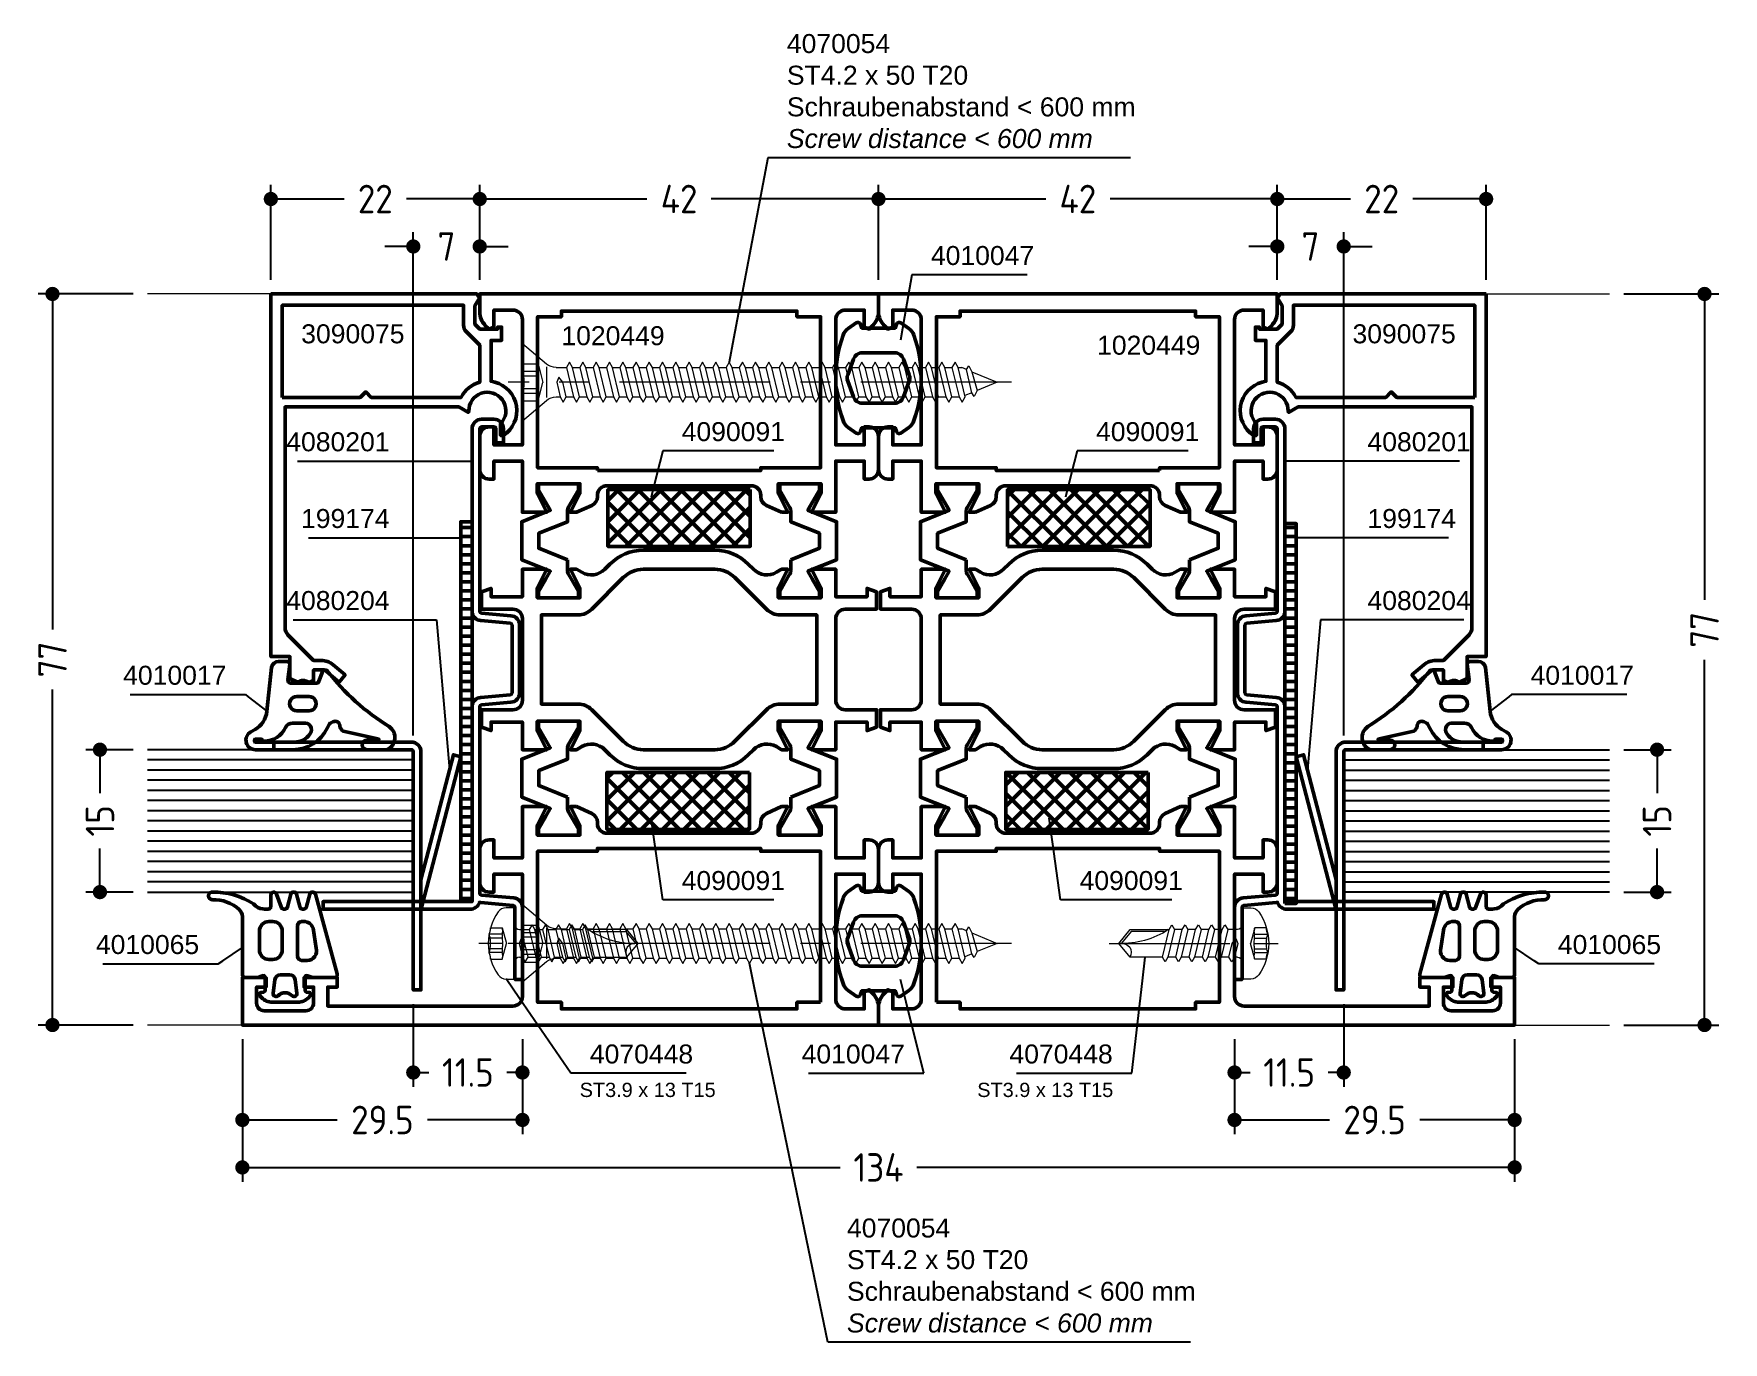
# Model space of a CAD drawing. Header units: millimetres. Extents: x 16 to 194, y 70 to 208.
import ezdxf
from ezdxf.enums import TextEntityAlignment as Align

# ---------------------------------------------------------------- set-up
doc = ezdxf.new("R2010")
doc.units = ezdxf.units.MM
doc.linetypes.add('CENTER', pattern=[50.8, 31.75, -6.35, 6.35, -6.35])
doc.linetypes.add('HIDDEN', pattern=[9.525, 6.35, -3.175])
for name, color, linetype, lineweight in [('AM_5', 3, 'Continuous', 25), ('AM_C', 50, 'Continuous', 50), ('AM_S', 80, 'Continuous', 50), ('Cent3', 70, 'CENTER', 18), ('CHide4', 10, 'HIDDEN', 13), ('Cont2', 2, 'Continuous', 25), ('Cont3', 70, 'Continuous', 18), ('Cont4', 10, 'Continuous', 13)]:
    doc.layers.add(name, color=color, linetype=linetype, lineweight=lineweight)
doc.layers.add('WBC-GER-ENG', color=7, linetype='Continuous')
doc.styles.add('HBS_DIMTEXTSTYLE', font='isocp.shx')
doc.styles.add('SWISSL', font='swissl.ttf')
doc.dimstyles.new('Konstruktionsschnitt 1-1$0', dxfattribs={"dimtxt": 3, "dimasz": 1.5, "dimexe": 1.5, "dimexo": 1.5, "dimgap": 1.5, "dimtad": 0, "dimdsep": 46, "dimtxsty": 'HBS_DIMTEXTSTYLE', "dimblk": 'PUNKT', "dimcen": 0, "dimclrd": 3, "dimclre": 3, "dimclrt": 2, "dimadec": 1, "dimazin": 2, "dimtfac": 0.7, "dimtofl": 0, "dimtmove": 0, "dimatfit": 3, "dimfxl": 0, "dimtolj": 1, "dimtzin": 0, "dimarcsym": 0})

msp = doc.modelspace()

# ---------------------------------------------------------------- texts
at = {"layer": 'AM_5', "color": 2, "char_height": 2, "style": 'SWISSL'}
for s, insert, attachment_point in [('3090075', (44.2, 177.621), 1), ('1020449', (71.6, 177.421), 1), ('1020449', (138.9, 176.421), 3), ('3090075', (165.8, 177.621), 3)]:
    msp.add_mtext(s, dxfattribs=dict(at, insert=insert, attachment_point=attachment_point))

# ---------------------------------------------------------------- blocks, each defined once
blk = doc.blocks.new('*U22', base_point=(71.57, 97.47))
for p, q in [((71.57, 111.39), (43.57, 111.39)), ((71.57, 110.32), (43.57, 110.32)), ((71.57, 109.25), (43.57, 109.25)), ((71.57, 108.18), (43.57, 108.18)), ((71.57, 107.11), (43.57, 107.11)), ((71.57, 106.04), (43.57, 106.04)), ((71.57, 104.97), (43.57, 104.97)), ((71.57, 103.89), (43.57, 103.89)), ((71.57, 102.82), (43.57, 102.82)), ((71.57, 101.75), (43.57, 101.75)), ((71.57, 100.68), (43.57, 100.68)), ((71.57, 99.61), (43.57, 99.61)), ((71.57, 98.54), (43.57, 98.54))]:
    blk.add_line(p, q)
blk.add_lwpolyline([(43.57, 97.47), (71.57, 97.47), (71.57, 112.47), (43.57, 112.47)])
blk = doc.blocks.new('ws4070448')
at = {"layer": 'Cent3', "ltscale": 0.4}
blk.add_lwpolyline([(0, -14), (0, 3.8)], dxfattribs=at)
at = {"layer": 'CHide4', "ltscale": 0.3}
for p, q in [((-0.97, 1.33), (-0.97, 2.72)), ((-0.56, 1.33), (-0.56, 2.61)), ((0.56, 1.33), (0.56, 2.61)), ((0.97, 1.33), (0.97, 2.72))]:
    blk.add_line(p, q, dxfattribs=at)
for points in [[(-1.65, 2.56), (-1.65, 1.33)], [(1.65, 2.56), (1.65, 1.33)], [(-1.65, 1.33), (0, 0.89)], [(1.65, 1.33), (0, 0.89)]]:
    blk.add_lwpolyline(points, dxfattribs=at)
for centre, radius, start, end in [((-1.59, 3.84), 1.28, 267.2848, 298.8872), ((0, 5.49), 2.94, 250.6988, 289.3012), ((1.59, 3.84), 1.28, 241.1128, 272.7152), ((-1.31, 2.49), 1.21, 253.6643, 286.3357), ((0, 11.41), 10.13, 264.4948, 275.5052), ((1.31, 2.49), 1.21, 253.6643, 286.3357)]:
    blk.add_arc(centre, radius, start, end, dxfattribs=at)
at = {"layer": 'Cont4'}
blk.add_lwpolyline([(3.32, 1.75, 0.314856), (-3.32, 1.75, 0.244912), (-3.75, 0.93), (-3.75, 0), (3.75, 0), (3.75, 0.93, 0.244912), (3.32, 1.75, 0.138291)], format="xyb", dxfattribs=at)
for points in [[(-1.95, -1.1), (-1.45, -1.39), (0, -1.04), (0.5, -0.67), (0, -0.47), (-1.45, -0.81)], [(-1.95, -2.5), (-1.45, -2.79), (1.45, -2.1), (1.95, -1.81), (1.45, -1.52), (-1.45, -2.21)], [(-1.95, -3.9), (-1.45, -4.19), (1.45, -3.5), (1.95, -3.21), (1.45, -2.92), (-1.45, -3.61)], [(-1.95, -5.3), (-1.45, -5.59), (1.45, -4.9), (1.95, -4.61), (1.45, -4.32), (-1.45, -5.01)], [(-1.95, -6.7), (-1.45, -6.99), (1.45, -6.3), (1.95, -6.01), (1.45, -5.72), (-1.45, -6.41)], [(-1.45, -8.39), (1.45, -7.7), (1.95, -7.41), (1.45, -7.12), (-1.45, -7.81), (-1.95, -8.1)]]:
    blk.add_lwpolyline(points, close=True, dxfattribs=at)
for points in [[(-1.45, -0.5), (-1.45, -0.81)], [(-1.45, -1.39), (-1.45, -2.21)], [(-1.45, -1.39), (-1.45, -2.21)], [(1.45, -0.5), (1.45, -1.52)], [(-1.45, -2.79), (-1.45, -3.61)], [(1.45, -2.1), (1.45, -2.92)], [(1.45, -3.5), (1.45, -4.32)], [(-1.45, -4.19), (-1.45, -5.01)], [(1.45, -4.9), (1.45, -5.72)], [(-1.45, -5.59), (-1.45, -6.41)], [(-1.45, -6.99), (-1.45, -7.81)], [(1.45, -6.3), (1.45, -7.12)], [(-1.45, -8.38), (-1.45, -11.81), (0, -13), (1.45, -11.79), (1.45, -7.7)], [(1.24, -8.17), (1.24, -11.7), (0.03, -12.71)]]:
    blk.add_lwpolyline(points, dxfattribs=at)
for centre, radius, start, end in [((-1.95, -0.5), 0.5, 0, 90), ((1.95, -0.5), 0.5, 90, 180), ((8.74, -12.6), 8.74, 146.5114, 182.6031), ((-0.95, -12.64), 0.965, 350.682, 121.1143)]:
    blk.add_arc(centre, radius, start, end, dxfattribs=at)
blk = doc.blocks.new('PUNKT')
at = {"color": 0, "linetype": 'Continuous'}
blk.add_line((-0.5, 0), (-1, 0), dxfattribs=at)
at = {"color": 0, "linetype": 'Continuous', "const_width": 0.5}
blk.add_lwpolyline([(-0.25, 0, 1), (0.25, 0, 1)], format="xyb", close=True, dxfattribs=at)
blk = doc.blocks.new('*D24')
at = {"layer": 'AM_5', "color": 3, "lineweight": -2, "transparency": 16777216}
for p, q in [((183.5, 132.82), (188.5, 132.82)), ((187, 131.32), (187, 128.23)), ((187, 119.32), (187, 122.41)), ((183.5, 117.82), (188.5, 117.82))]:
    blk.add_line(p, q, dxfattribs=at)
at = {"layer": 'AM_5', "color": 3, "lineweight": -2, "transparency": 16777216, "xscale": 1.5, "yscale": 1.5, "zscale": 1.5}
for p, rotation in [((187, 132.82), 90), ((187, 117.82), 270)]:
    blk.add_blockref('PUNKT', p, dxfattribs=dict(at, rotation=rotation))
at = {"layer": 'AM_5', "color": 2, "transparency": 16777216, "insert": (187, 125.32), "char_height": 3, "attachment_point": 5, "rotation": 90, "style": 'HBS_DIMTEXTSTYLE'}
blk.add_mtext('\\A1;15', dxfattribs=at)
blk = doc.blocks.new('*D25')
at = {"layer": 'AM_5', "color": 3, "lineweight": -2, "transparency": 16777216}
for p, q in [((183.5, 180.82), (193.5, 180.82)), ((192, 179.32), (192, 148.6)), ((192, 105.32), (192, 142.3)), ((183.5, 103.82), (193.5, 103.82))]:
    blk.add_line(p, q, dxfattribs=at)
at = {"layer": 'AM_5', "color": 3, "lineweight": -2, "transparency": 16777216, "xscale": 1.5, "yscale": 1.5, "zscale": 1.5}
for p, rotation in [((192, 180.82), 90), ((192, 103.82), 270)]:
    blk.add_blockref('PUNKT', p, dxfattribs=dict(at, rotation=rotation))
at = {"layer": 'AM_5', "color": 2, "transparency": 16777216, "insert": (192, 145.45), "char_height": 3, "attachment_point": 5, "rotation": 90, "style": 'HBS_DIMTEXTSTYLE'}
blk.add_mtext('\\A1;77', dxfattribs=at)
blk = doc.blocks.new('*D26')
at = {"layer": 'AM_5', "color": 3, "lineweight": -2, "transparency": 16777216}
for p, q in [((26.5, 132.82), (21.5, 132.82)), ((23, 131.32), (23, 128.23)), ((23, 119.32), (23, 122.41)), ((26.5, 117.82), (21.5, 117.82))]:
    blk.add_line(p, q, dxfattribs=at)
at = {"layer": 'AM_5', "color": 3, "lineweight": -2, "transparency": 16777216, "xscale": 1.5, "yscale": 1.5, "zscale": 1.5}
for p, rotation in [((23, 132.82), 90), ((23, 117.82), 270)]:
    blk.add_blockref('PUNKT', p, dxfattribs=dict(at, rotation=rotation))
at = {"layer": 'AM_5', "color": 2, "transparency": 16777216, "insert": (23, 125.32), "char_height": 3, "attachment_point": 5, "rotation": 90, "style": 'HBS_DIMTEXTSTYLE'}
blk.add_mtext('\\A1;15', dxfattribs=at)
blk = doc.blocks.new('*D27')
at = {"layer": 'AM_5', "color": 3, "lineweight": -2, "transparency": 16777216}
for p, q in [((26.5, 180.82), (16.5, 180.82)), ((18, 179.32), (18, 145.47)), ((18, 105.32), (18, 139.17)), ((26.5, 103.82), (16.5, 103.82))]:
    blk.add_line(p, q, dxfattribs=at)
at = {"layer": 'AM_5', "color": 3, "lineweight": -2, "transparency": 16777216, "xscale": 1.5, "yscale": 1.5, "zscale": 1.5}
for p, rotation in [((18, 180.82), 90), ((18, 103.82), 270)]:
    blk.add_blockref('PUNKT', p, dxfattribs=dict(at, rotation=rotation))
at = {"layer": 'AM_5', "color": 2, "transparency": 16777216, "insert": (18, 142.32), "char_height": 3, "attachment_point": 5, "rotation": 90, "style": 'HBS_DIMTEXTSTYLE'}
blk.add_mtext('\\A1;77', dxfattribs=at)
blk = doc.blocks.new('*D28')
at = {"layer": 'AM_5', "color": 3, "lineweight": -2, "transparency": 16777216}
for p, q in [((56, 134.32), (56, 187.32)), ((63, 182.32), (63, 187.32)), ((54.5, 185.82), (53, 185.82)), ((64.5, 185.82), (66, 185.82))]:
    blk.add_line(p, q, dxfattribs=at)
at = {"layer": 'AM_5', "color": 3, "lineweight": -2, "transparency": 16777216, "xscale": 1.5, "yscale": 1.5, "zscale": 1.5}
blk.add_blockref('PUNKT', (56, 185.82), dxfattribs=at)
at = {"layer": 'AM_5', "color": 3, "lineweight": -2, "transparency": 16777216, "xscale": 1.5, "yscale": 1.5, "zscale": 1.5, "rotation": 180}
blk.add_blockref('PUNKT', (63, 185.82), dxfattribs=at)
at = {"layer": 'AM_5', "color": 2, "transparency": 16777216, "insert": (59.5, 185.82), "char_height": 3, "attachment_point": 5, "style": 'HBS_DIMTEXTSTYLE'}
blk.add_mtext('\\A1;7', dxfattribs=at)
blk = doc.blocks.new('*D29')
at = {"layer": 'AM_5', "color": 3, "lineweight": -2, "transparency": 16777216}
for p, q in [((41, 182.32), (41, 192.32)), ((63, 182.32), (63, 192.32)), ((42.5, 190.82), (48.72, 190.82)), ((61.5, 190.82), (55.28, 190.82))]:
    blk.add_line(p, q, dxfattribs=at)
at = {"layer": 'AM_5', "color": 3, "lineweight": -2, "transparency": 16777216, "xscale": 1.5, "yscale": 1.5, "zscale": 1.5, "rotation": 180}
blk.add_blockref('PUNKT', (41, 190.82), dxfattribs=at)
at = {"layer": 'AM_5', "color": 3, "lineweight": -2, "transparency": 16777216, "xscale": 1.5, "yscale": 1.5, "zscale": 1.5}
blk.add_blockref('PUNKT', (63, 190.82), dxfattribs=at)
at = {"layer": 'AM_5', "color": 2, "transparency": 16777216, "insert": (52, 190.82), "char_height": 3, "attachment_point": 5, "style": 'HBS_DIMTEXTSTYLE'}
blk.add_mtext('\\A1;22', dxfattribs=at)
blk = doc.blocks.new('*D30')
at = {"layer": 'AM_5', "color": 3, "lineweight": -2, "transparency": 16777216}
for p, q in [((105, 182.32), (105, 192.32)), ((147, 182.32), (147, 192.32)), ((106.5, 190.82), (122.61, 190.82)), ((145.5, 190.82), (129.39, 190.82))]:
    blk.add_line(p, q, dxfattribs=at)
at = {"layer": 'AM_5', "color": 3, "lineweight": -2, "transparency": 16777216, "xscale": 1.5, "yscale": 1.5, "zscale": 1.5, "rotation": 180}
blk.add_blockref('PUNKT', (105, 190.82), dxfattribs=at)
at = {"layer": 'AM_5', "color": 3, "lineweight": -2, "transparency": 16777216, "xscale": 1.5, "yscale": 1.5, "zscale": 1.5}
blk.add_blockref('PUNKT', (147, 190.82), dxfattribs=at)
at = {"layer": 'AM_5', "color": 2, "transparency": 16777216, "insert": (126, 190.82), "char_height": 3, "attachment_point": 5, "style": 'HBS_DIMTEXTSTYLE'}
blk.add_mtext('\\A1;42', dxfattribs=at)
blk = doc.blocks.new('*D31')
at = {"layer": 'AM_5', "color": 3, "lineweight": -2, "transparency": 16777216}
for p, q in [((147, 182.32), (147, 192.32)), ((169, 182.32), (169, 192.32)), ((148.5, 190.82), (154.72, 190.82)), ((167.5, 190.82), (161.28, 190.82))]:
    blk.add_line(p, q, dxfattribs=at)
at = {"layer": 'AM_5', "color": 3, "lineweight": -2, "transparency": 16777216, "xscale": 1.5, "yscale": 1.5, "zscale": 1.5, "rotation": 180}
blk.add_blockref('PUNKT', (147, 190.82), dxfattribs=at)
at = {"layer": 'AM_5', "color": 3, "lineweight": -2, "transparency": 16777216, "xscale": 1.5, "yscale": 1.5, "zscale": 1.5}
blk.add_blockref('PUNKT', (169, 190.82), dxfattribs=at)
at = {"layer": 'AM_5', "color": 2, "transparency": 16777216, "insert": (158, 190.82), "char_height": 3, "attachment_point": 5, "style": 'HBS_DIMTEXTSTYLE'}
blk.add_mtext('\\A1;22', dxfattribs=at)
blk = doc.blocks.new('*D32')
at = {"layer": 'AM_5', "color": 3, "lineweight": -2, "transparency": 16777216}
for p, q in [((147, 182.32), (147, 187.32)), ((154, 134.32), (154, 187.32)), ((145.5, 185.82), (144, 185.82)), ((155.5, 185.82), (157, 185.82))]:
    blk.add_line(p, q, dxfattribs=at)
at = {"layer": 'AM_5', "color": 3, "lineweight": -2, "transparency": 16777216, "xscale": 1.5, "yscale": 1.5, "zscale": 1.5}
blk.add_blockref('PUNKT', (147, 185.82), dxfattribs=at)
at = {"layer": 'AM_5', "color": 3, "lineweight": -2, "transparency": 16777216, "xscale": 1.5, "yscale": 1.5, "zscale": 1.5, "rotation": 180}
blk.add_blockref('PUNKT', (154, 185.82), dxfattribs=at)
at = {"layer": 'AM_5', "color": 2, "transparency": 16777216, "insert": (150.5, 185.82), "char_height": 3, "attachment_point": 5, "style": 'HBS_DIMTEXTSTYLE'}
blk.add_mtext('\\A1;7', dxfattribs=at)
blk = doc.blocks.new('*D33')
at = {"layer": 'AM_5', "color": 3, "lineweight": -2, "transparency": 16777216}
for p, q in [((154, 106.02), (154, 97.32)), ((142.5, 102.32), (142.5, 97.32)), ((144, 98.82), (144.14, 98.82)), ((152.5, 98.82), (152.36, 98.82))]:
    blk.add_line(p, q, dxfattribs=at)
at = {"layer": 'AM_5', "color": 3, "lineweight": -2, "transparency": 16777216, "xscale": 1.5, "yscale": 1.5, "zscale": 1.5, "rotation": 180}
blk.add_blockref('PUNKT', (142.5, 98.82), dxfattribs=at)
at = {"layer": 'AM_5', "color": 3, "lineweight": -2, "transparency": 16777216, "xscale": 1.5, "yscale": 1.5, "zscale": 1.5}
blk.add_blockref('PUNKT', (154, 98.82), dxfattribs=at)
at = {"layer": 'AM_5', "color": 2, "transparency": 16777216, "insert": (148.25, 98.82), "char_height": 3, "attachment_point": 5, "style": 'HBS_DIMTEXTSTYLE'}
blk.add_mtext('\\A1;11.5', dxfattribs=at)
blk = doc.blocks.new('*D34')
at = {"layer": 'AM_5', "color": 3, "lineweight": -2, "transparency": 16777216}
for p, q in [((142.5, 102.32), (142.5, 92.32)), ((172, 102.32), (172, 92.32)), ((144, 93.82), (152.49, 93.82)), ((170.5, 93.82), (162.01, 93.82))]:
    blk.add_line(p, q, dxfattribs=at)
at = {"layer": 'AM_5', "color": 3, "lineweight": -2, "transparency": 16777216, "xscale": 1.5, "yscale": 1.5, "zscale": 1.5, "rotation": 180}
blk.add_blockref('PUNKT', (142.5, 93.82), dxfattribs=at)
at = {"layer": 'AM_5', "color": 3, "lineweight": -2, "transparency": 16777216, "xscale": 1.5, "yscale": 1.5, "zscale": 1.5}
blk.add_blockref('PUNKT', (172, 93.82), dxfattribs=at)
at = {"layer": 'AM_5', "color": 2, "transparency": 16777216, "insert": (157.25, 93.82), "char_height": 3, "attachment_point": 5, "style": 'HBS_DIMTEXTSTYLE'}
blk.add_mtext('\\A1;29.5', dxfattribs=at)
blk = doc.blocks.new('*D35')
at = {"layer": 'AM_5', "color": 3, "lineweight": -2, "transparency": 16777216}
for p, q in [((38, 102.32), (38, 87.32)), ((172, 102.32), (172, 87.32)), ((39.5, 88.82), (100.95, 88.82)), ((170.5, 88.82), (109.05, 88.82))]:
    blk.add_line(p, q, dxfattribs=at)
at = {"layer": 'AM_5', "color": 3, "lineweight": -2, "transparency": 16777216, "xscale": 1.5, "yscale": 1.5, "zscale": 1.5, "rotation": 180}
blk.add_blockref('PUNKT', (38, 88.82), dxfattribs=at)
at = {"layer": 'AM_5', "color": 3, "lineweight": -2, "transparency": 16777216, "xscale": 1.5, "yscale": 1.5, "zscale": 1.5}
blk.add_blockref('PUNKT', (172, 88.82), dxfattribs=at)
at = {"layer": 'AM_5', "color": 2, "transparency": 16777216, "insert": (105, 88.82), "char_height": 3, "attachment_point": 5, "style": 'HBS_DIMTEXTSTYLE'}
blk.add_mtext('\\A1;134', dxfattribs=at)
blk = doc.blocks.new('*D36')
at = {"layer": 'AM_5', "color": 3, "lineweight": -2, "transparency": 16777216}
for p, q in [((56, 106.02), (56, 97.32)), ((67.5, 102.32), (67.5, 97.32)), ((57.5, 98.82), (57.64, 98.82)), ((66, 98.82), (65.86, 98.82))]:
    blk.add_line(p, q, dxfattribs=at)
at = {"layer": 'AM_5', "color": 3, "lineweight": -2, "transparency": 16777216, "xscale": 1.5, "yscale": 1.5, "zscale": 1.5, "rotation": 180}
blk.add_blockref('PUNKT', (56, 98.82), dxfattribs=at)
at = {"layer": 'AM_5', "color": 3, "lineweight": -2, "transparency": 16777216, "xscale": 1.5, "yscale": 1.5, "zscale": 1.5}
blk.add_blockref('PUNKT', (67.5, 98.82), dxfattribs=at)
at = {"layer": 'AM_5', "color": 2, "transparency": 16777216, "insert": (61.75, 98.82), "char_height": 3, "attachment_point": 5, "style": 'HBS_DIMTEXTSTYLE'}
blk.add_mtext('\\A1;11.5', dxfattribs=at)
blk = doc.blocks.new('*D37')
at = {"layer": 'AM_5', "color": 3, "lineweight": -2, "transparency": 16777216}
for p, q in [((38, 102.32), (38, 92.32)), ((67.5, 102.32), (67.5, 92.32)), ((39.5, 93.82), (47.99, 93.82)), ((66, 93.82), (57.51, 93.82))]:
    blk.add_line(p, q, dxfattribs=at)
at = {"layer": 'AM_5', "color": 3, "lineweight": -2, "transparency": 16777216, "xscale": 1.5, "yscale": 1.5, "zscale": 1.5, "rotation": 180}
blk.add_blockref('PUNKT', (38, 93.82), dxfattribs=at)
at = {"layer": 'AM_5', "color": 3, "lineweight": -2, "transparency": 16777216, "xscale": 1.5, "yscale": 1.5, "zscale": 1.5}
blk.add_blockref('PUNKT', (67.5, 93.82), dxfattribs=at)
at = {"layer": 'AM_5', "color": 2, "transparency": 16777216, "insert": (52.75, 93.82), "char_height": 3, "attachment_point": 5, "style": 'HBS_DIMTEXTSTYLE'}
blk.add_mtext('\\A1;29.5', dxfattribs=at)
blk = doc.blocks.new('*S307')
at = {"layer": 'AM_5', "color": 3, "linetype": 'Continuous'}
blk.add_line((150.3, 163.22), (147.8, 163.22), dxfattribs=at)
at = {"layer": 'AM_5', "color": 3}
for p, q in [((154, 163.22), (150.3, 163.22)), ((166.2, 163.22), (154, 163.22))]:
    blk.add_line(p, q, dxfattribs=at)
at = {"layer": 'AM_5', "color": 2, "insert": (156.5, 164.22), "char_height": 2, "attachment_point": 7, "style": 'SWISSL'}
blk.add_mtext('4080201', dxfattribs=at)
blk = doc.blocks.new('*S308')
at = {"layer": 'AM_5', "color": 3, "linetype": 'Continuous'}
blk.add_line((151.5, 155.14), (149, 155.14), dxfattribs=at)
at = {"layer": 'AM_5', "color": 3}
for p, q in [((154, 155.14), (151.5, 155.14)), ((165.02, 155.14), (154, 155.14))]:
    blk.add_line(p, q, dxfattribs=at)
at = {"layer": 'AM_5', "color": 2, "insert": (156.5, 156.14), "char_height": 2, "attachment_point": 7, "style": 'SWISSL'}
blk.add_mtext('199174', dxfattribs=at)
blk = doc.blocks.new('*S309')
at = {"layer": 'AM_5', "color": 3}
for p, q in [((151.56, 146.5), (150.41, 133.17)), ((166.66, 146.5), (151.56, 146.5))]:
    blk.add_line(p, q, dxfattribs=at)
at = {"layer": 'AM_5', "color": 3, "linetype": 'Continuous'}
blk.add_line((150.41, 133.17), (150.19, 130.68), dxfattribs=at)
at = {"layer": 'AM_5', "color": 2, "insert": (156.5, 147.5), "char_height": 2, "attachment_point": 7, "style": 'SWISSL'}
blk.add_mtext('4080204', dxfattribs=at)
blk = doc.blocks.new('*S310')
at = {"layer": 'AM_5', "color": 3, "linetype": 'Continuous'}
blk.add_line((171.39, 138.4), (169.42, 136.86), dxfattribs=at)
at = {"layer": 'AM_5', "color": 3}
for p, q in [((171.68, 138.63), (171.39, 138.4)), ((183.83, 138.63), (171.68, 138.63))]:
    blk.add_line(p, q, dxfattribs=at)
at = {"layer": 'AM_5', "color": 2, "insert": (173.68, 139.63), "char_height": 2, "attachment_point": 7, "style": 'SWISSL'}
blk.add_mtext('4010017', dxfattribs=at)
blk = doc.blocks.new('*S311')
at = {"layer": 'AM_5', "color": 3, "linetype": 'Continuous'}
blk.add_line((174.07, 110.59), (172, 112), dxfattribs=at)
at = {"layer": 'AM_5', "color": 3}
for p, q in [((174.55, 110.27), (174.07, 110.59)), ((186.68, 110.27), (174.55, 110.27))]:
    blk.add_line(p, q, dxfattribs=at)
at = {"layer": 'AM_5', "color": 2, "insert": (176.55, 111.27), "char_height": 2, "attachment_point": 7, "style": 'SWISSL'}
blk.add_mtext('4010065', dxfattribs=at)
blk = doc.blocks.new('*S312')
at = {"layer": 'AM_5', "color": 3}
for p, q in [((43.8, 163.22), (56, 163.22)), ((56, 163.22), (59.7, 163.22))]:
    blk.add_line(p, q, dxfattribs=at)
at = {"layer": 'AM_5', "color": 3, "linetype": 'Continuous'}
blk.add_line((59.7, 163.22), (62.2, 163.22), dxfattribs=at)
at = {"layer": 'AM_5', "color": 2, "insert": (53.5, 164.22), "char_height": 2, "attachment_point": 9, "style": 'SWISSL'}
blk.add_mtext('4080201', dxfattribs=at)
blk = doc.blocks.new('*S313')
at = {"layer": 'AM_5', "color": 3}
for p, q in [((44.98, 155.14), (56, 155.14)), ((56, 155.14), (58.5, 155.14))]:
    blk.add_line(p, q, dxfattribs=at)
at = {"layer": 'AM_5', "color": 3, "linetype": 'Continuous'}
blk.add_line((58.5, 155.14), (61, 155.14), dxfattribs=at)
at = {"layer": 'AM_5', "color": 2, "insert": (53.5, 156.14), "char_height": 2, "attachment_point": 9, "style": 'SWISSL'}
blk.add_mtext('199174', dxfattribs=at)
blk = doc.blocks.new('*S314')
at = {"layer": 'AM_5', "color": 3}
for p, q in [((43.34, 146.5), (58.44, 146.5)), ((58.44, 146.5), (59.59, 133.17))]:
    blk.add_line(p, q, dxfattribs=at)
at = {"layer": 'AM_5', "color": 3, "linetype": 'Continuous'}
blk.add_line((59.59, 133.17), (59.81, 130.68), dxfattribs=at)
at = {"layer": 'AM_5', "color": 2, "insert": (53.5, 147.5), "char_height": 2, "attachment_point": 9, "style": 'SWISSL'}
blk.add_mtext('4080204', dxfattribs=at)
blk = doc.blocks.new('*S315')
at = {"layer": 'AM_5', "color": 3, "linetype": 'Continuous'}
blk.add_line((132.8, 108.48), (133.09, 110.97), dxfattribs=at)
at = {"layer": 'AM_5', "color": 3}
for p, q in [((131.67, 98.74), (132.8, 108.48)), ((119.53, 98.74), (131.67, 98.74))]:
    blk.add_line(p, q, dxfattribs=at)
at = {"layer": 'AM_5', "color": 2, "insert": (129.67, 99.74), "char_height": 2, "attachment_point": 9, "style": 'SWISSL'}
blk.add_mtext('4070448', dxfattribs=at)
blk = doc.blocks.new('ZAHL rechts')
at = {"layer": 'AM_5', "color": 2, "style": 'SWISSL'}
blk.add_attdef('XXX', text='', height=1.5, dxfattribs=at).set_placement((-1.95, -2.5), align=Align.RIGHT)
blk = doc.blocks.new('*S316')
at = {"layer": 'AM_5', "color": 3, "linetype": 'Continuous'}
blk.add_line((67.18, 106.61), (65.77, 108.67), dxfattribs=at)
at = {"layer": 'AM_5', "color": 3}
for p, q in [((72.6, 98.74), (67.18, 106.61)), ((84.74, 98.74), (72.6, 98.74))]:
    blk.add_line(p, q, dxfattribs=at)
at = {"layer": 'AM_5', "color": 2, "insert": (74.6, 99.74), "char_height": 2, "attachment_point": 7, "style": 'SWISSL'}
blk.add_mtext('4070448', dxfattribs=at)
blk = doc.blocks.new('*S317')
at = {"layer": 'AM_5', "color": 3}
for p, q in [((26.17, 138.63), (38.32, 138.63)), ((38.32, 138.63), (38.61, 138.4))]:
    blk.add_line(p, q, dxfattribs=at)
at = {"layer": 'AM_5', "color": 3, "linetype": 'Continuous'}
blk.add_line((38.61, 138.4), (40.58, 136.86), dxfattribs=at)
at = {"layer": 'AM_5', "color": 2, "insert": (36.32, 139.63), "char_height": 2, "attachment_point": 9, "style": 'SWISSL'}
blk.add_mtext('4010017', dxfattribs=at)
blk = doc.blocks.new('*S318')
at = {"layer": 'AM_5', "color": 3}
for p, q in [((35.45, 110.27), (35.93, 110.59)), ((23.32, 110.27), (35.45, 110.27))]:
    blk.add_line(p, q, dxfattribs=at)
at = {"layer": 'AM_5', "color": 3, "linetype": 'Continuous'}
blk.add_line((35.93, 110.59), (38, 112), dxfattribs=at)
at = {"layer": 'AM_5', "color": 2, "insert": (33.45, 111.27), "char_height": 2, "attachment_point": 9, "style": 'SWISSL'}
blk.add_mtext('4010065', dxfattribs=at)
blk = doc.blocks.new('*D55')
at = {"layer": 'AM_5', "color": 3, "lineweight": -2, "transparency": 16777216}
for p, q in [((63, 182.32), (63, 192.32)), ((105, 182.32), (105, 192.32)), ((64.5, 190.82), (80.61, 190.82)), ((103.5, 190.82), (87.39, 190.82))]:
    blk.add_line(p, q, dxfattribs=at)
at = {"layer": 'AM_5', "color": 3, "lineweight": -2, "transparency": 16777216, "xscale": 1.5, "yscale": 1.5, "zscale": 1.5, "rotation": 180}
blk.add_blockref('PUNKT', (63, 190.82), dxfattribs=at)
at = {"layer": 'AM_5', "color": 3, "lineweight": -2, "transparency": 16777216, "xscale": 1.5, "yscale": 1.5, "zscale": 1.5}
blk.add_blockref('PUNKT', (105, 190.82), dxfattribs=at)
at = {"layer": 'AM_5', "color": 2, "transparency": 16777216, "insert": (84, 190.82), "char_height": 3, "attachment_point": 5, "style": 'HBS_DIMTEXTSTYLE'}
blk.add_mtext('\\A1;42', dxfattribs=at)
blk = doc.blocks.new('*S319')
at = {"layer": 'WBC-GER-ENG', "color": 3}
for p, q in [((93.35, 195.16), (89.73, 176.08)), ((131.53, 195.16), (93.35, 195.16))]:
    blk.add_line(p, q, dxfattribs=at)
at = {"layer": 'WBC-GER-ENG', "color": 3, "linetype": 'Continuous'}
blk.add_line((89.73, 176.08), (89.26, 173.62), dxfattribs=at)
at = {"layer": 'WBC-GER-ENG', "color": 2, "insert": (95.35, 196.16), "char_height": 2, "attachment_point": 7, "style": 'SWISSL'}
blk.add_mtext('4070054\\PST4.2 x 50 T20\\PSchraubenabstand < 600 mm\\P\\fSwis721 Lt BT|b0|i1|c0|p34;Screw distance < 600 mm', dxfattribs=at)
blk = doc.blocks.new('*S320')
at = {"layer": 'AM_5', "color": 3}
for p, q in [((82.27, 164.29), (81.66, 161.83)), ((93.97, 164.29), (82.27, 164.29))]:
    blk.add_line(p, q, dxfattribs=at)
at = {"layer": 'AM_5', "color": 3, "linetype": 'Continuous'}
blk.add_line((81.66, 161.83), (81.07, 159.41), dxfattribs=at)
at = {"layer": 'AM_5', "color": 2, "insert": (84.27, 165.29), "char_height": 2, "attachment_point": 7, "style": 'SWISSL'}
blk.add_mtext('4090091', dxfattribs=at)
blk = doc.blocks.new('ws4070054')
at = {"layer": 'Cent3', "ltscale": 0.5}
blk.add_line((0, -51.5), (0, 1.5), dxfattribs=at)
at = {"layer": 'CHide4', "ltscale": 0.5}
for p, q in [((1.13, -1.64), (1.13, 0)), ((-1.17, -1.64), (-1.17, 0)), ((-0.68, -1.64), (-0.68, -0.13)), ((0.64, -1.64), (0.64, -0.13))]:
    blk.add_line(p, q, dxfattribs=at)
for points in [[(1.93, 0), (1.93, -1.64)], [(-1.97, 0), (-1.97, -1.64)], [(-1.97, -1.64), (-0.02, -2.16)], [(1.93, -1.64), (-0.02, -2.16)]]:
    blk.add_lwpolyline(points, dxfattribs=at)
for centre, radius, start, end in [((-0.02, 3.28), 3.47, 250.6988, 289.3012), ((1.53, 0.43), 0.591, 227.294, 312.706), ((-1.57, 0.41), 0.571, 225.3933, 314.6067), ((-1.57, -0.27), 1.43, 253.6643, 286.3357), ((-0.02, 10.28), 11.97, 264.4948, 275.5052), ((1.53, -0.27), 1.43, 253.6643, 286.3357)]:
    blk.add_arc(centre, radius, start, end, dxfattribs=at)
at = {"layer": 'Cont4'}
blk.add_lwpolyline([(1.55, -3.56, -0.176327), (1.92, -2.53), (4.05, 0), (-4.05, 0), (-1.92, -2.53, -0.176327), (-1.55, -3.56)], format="xyb", dxfattribs=at)
for points in [[(1.62, -2.53), (-1.62, -2.53)], [(-1.55, -3.56), (-1.55, -3.98)], [(-1.55, -4.62), (-1.55, -5.38)], [(1.55, -3.56), (1.55, -4.64)], [(1.55, -5.28), (1.55, -6.04)], [(-1.55, -6.02), (-1.55, -6.78)], [(1.55, -6.68), (1.55, -7.44)], [(-1.55, -7.42), (-1.55, -8.18)], [(-1.55, -8.82), (-1.55, -9.58)], [(1.55, -8.08), (1.55, -8.84)], [(-1.55, -10.22), (-1.55, -10.98)], [(1.55, -9.48), (1.55, -10.24)], [(-1.55, -11.62), (-1.55, -12.38)], [(1.55, -10.88), (1.55, -11.64)], [(1.55, -12.28), (1.55, -13.04)], [(-1.55, -13.02), (-1.55, -13.78)], [(1.55, -13.68), (1.55, -14.44)], [(-1.55, -14.42), (-1.55, -15.18)], [(-1.55, -15.82), (-1.55, -16.58)], [(1.55, -15.08), (1.55, -15.84)], [(-1.55, -17.22), (-1.55, -17.98)], [(1.55, -16.48), (1.55, -17.24)], [(-1.55, -18.62), (-1.55, -19.38)], [(1.55, -17.88), (1.55, -18.64)], [(1.55, -19.28), (1.55, -20.04)], [(-1.55, -20.02), (-1.55, -20.78)], [(1.55, -20.68), (1.55, -21.44)], [(-1.55, -21.42), (-1.55, -22.18)], [(-1.55, -22.82), (-1.55, -23.58)], [(1.55, -22.08), (1.55, -22.84)], [(-1.55, -24.22), (-1.55, -24.98)], [(1.55, -23.48), (1.55, -24.24)], [(1.55, -24.88), (1.55, -25.64)], [(-1.55, -25.62), (-1.55, -26.38)], [(1.55, -26.28), (1.55, -27.04)], [(-1.55, -27.02), (-1.55, -27.78)], [(-1.55, -28.42), (-1.55, -29.18)], [(1.55, -27.68), (1.55, -28.44)], [(-1.55, -29.82), (-1.55, -30.58)], [(1.55, -29.08), (1.55, -29.84)], [(-1.55, -31.22), (-1.55, -31.98)], [(1.55, -30.48), (1.55, -31.24)], [(1.55, -31.88), (1.55, -32.64)], [(-1.55, -32.62), (-1.55, -33.38)], [(1.55, -33.28), (1.55, -34.04)], [(-1.55, -34.02), (-1.55, -34.78)], [(-1.55, -35.42), (-1.55, -36.18)], [(1.55, -34.68), (1.55, -35.44)], [(-1.55, -36.82), (-1.55, -37.58)], [(1.55, -36.08), (1.55, -36.84)], [(-1.55, -38.22), (-1.55, -38.98)], [(1.55, -37.48), (1.55, -38.24)], [(1.55, -38.88), (1.55, -39.64)], [(-1.55, -39.62), (-1.55, -40.38)], [(1.55, -40.28), (1.55, -41.04)], [(-1.55, -41.02), (-1.55, -41.78)], [(-1.55, -42.42), (-1.55, -43.18)], [(1.55, -41.68), (1.55, -42.44)], [(-1.55, -43.82), (-1.55, -44.58)], [(1.55, -43.08), (1.55, -43.84)], [(1.55, -44.48), (1.55, -45.24)], [(-1.55, -45.22), (-1.55, -45.98)], [(1.34, -46.76), (1.55, -46.26)], [(1.55, -45.88), (1.55, -46.26)], [(-1.11, -47.33), (-1.41, -46.59)], [(1.11, -47.33), (0, -50), (-0.87, -47.9)]]:
    blk.add_lwpolyline(points, dxfattribs=at)
for points in [[(-1.55, -3.98), (-2.1, -4.3), (-1.55, -4.62), (0, -4.25), (0.55, -3.83), (0, -3.61)], [(-1.55, -5.38), (-2.1, -5.7), (-1.55, -6.02), (1.55, -5.28), (2.1, -4.96), (1.55, -4.64)], [(-1.55, -6.78), (-2.1, -7.1), (-1.55, -7.42), (1.55, -6.68), (2.1, -6.36), (1.55, -6.04)], [(-1.55, -8.18), (-2.1, -8.5), (-1.55, -8.82), (1.55, -8.08), (2.1, -7.76), (1.55, -7.44)], [(-1.55, -9.58), (-2.1, -9.9), (-1.55, -10.22), (1.55, -9.48), (2.1, -9.16), (1.55, -8.84)], [(-1.55, -10.98), (-2.1, -11.3), (-1.55, -11.62), (1.55, -10.88), (2.1, -10.56), (1.55, -10.24)], [(-1.55, -12.38), (-2.1, -12.7), (-1.55, -13.02), (1.55, -12.28), (2.1, -11.96), (1.55, -11.64)], [(-1.55, -13.78), (-2.1, -14.1), (-1.55, -14.42), (1.55, -13.68), (2.1, -13.36), (1.55, -13.04)], [(-1.55, -15.18), (-2.1, -15.5), (-1.55, -15.82), (1.55, -15.08), (2.1, -14.76), (1.55, -14.44)], [(-1.55, -16.58), (-2.1, -16.9), (-1.55, -17.22), (1.55, -16.48), (2.1, -16.16), (1.55, -15.84)], [(-1.55, -17.98), (-2.1, -18.3), (-1.55, -18.62), (1.55, -17.88), (2.1, -17.56), (1.55, -17.24)], [(-1.55, -19.38), (-2.1, -19.7), (-1.55, -20.02), (1.55, -19.28), (2.1, -18.96), (1.55, -18.64)], [(-1.55, -20.78), (-2.1, -21.1), (-1.55, -21.42), (1.55, -20.68), (2.1, -20.36), (1.55, -20.04)], [(-1.55, -22.18), (-2.1, -22.5), (-1.55, -22.82), (1.55, -22.08), (2.1, -21.76), (1.55, -21.44)], [(-1.55, -23.58), (-2.1, -23.9), (-1.55, -24.22), (1.55, -23.48), (2.1, -23.16), (1.55, -22.84)], [(-1.55, -24.98), (-2.1, -25.3), (-1.55, -25.62), (1.55, -24.88), (2.1, -24.56), (1.55, -24.24)], [(-1.55, -26.38), (-2.1, -26.7), (-1.55, -27.02), (1.55, -26.28), (2.1, -25.96), (1.55, -25.64)], [(-1.55, -27.78), (-2.1, -28.1), (-1.55, -28.42), (1.55, -27.68), (2.1, -27.36), (1.55, -27.04)], [(-1.55, -29.18), (-2.1, -29.5), (-1.55, -29.82), (1.55, -29.08), (2.1, -28.76), (1.55, -28.44)], [(-1.55, -30.58), (-2.1, -30.9), (-1.55, -31.22), (1.55, -30.48), (2.1, -30.16), (1.55, -29.84)], [(-1.55, -31.98), (-2.1, -32.3), (-1.55, -32.62), (1.55, -31.88), (2.1, -31.56), (1.55, -31.24)], [(-1.55, -33.38), (-2.1, -33.7), (-1.55, -34.02), (1.55, -33.28), (2.1, -32.96), (1.55, -32.64)], [(-1.55, -34.78), (-2.1, -35.1), (-1.55, -35.42), (1.55, -34.68), (2.1, -34.36), (1.55, -34.04)], [(-1.55, -36.18), (-2.1, -36.5), (-1.55, -36.82), (1.55, -36.08), (2.1, -35.76), (1.55, -35.44)], [(-1.55, -37.58), (-2.1, -37.9), (-1.55, -38.22), (1.55, -37.48), (2.1, -37.16), (1.55, -36.84)], [(-1.55, -38.98), (-2.1, -39.3), (-1.55, -39.62), (1.55, -38.88), (2.1, -38.56), (1.55, -38.24)], [(-1.55, -40.38), (-2.1, -40.7), (-1.55, -41.02), (1.55, -40.28), (2.1, -39.96), (1.55, -39.64)], [(-1.55, -41.78), (-2.1, -42.1), (-1.55, -42.42), (1.55, -41.68), (2.1, -41.36), (1.55, -41.04)], [(-1.55, -43.18), (-2.1, -43.5), (-1.55, -43.82), (1.55, -43.08), (2.1, -42.76), (1.55, -42.44)], [(-1.55, -44.58), (-2.1, -44.9), (-1.55, -45.22), (1.55, -44.48), (2.1, -44.16), (1.55, -43.84)], [(-1.55, -45.98), (-2.1, -46.3), (-1.55, -46.62), (1.55, -45.88), (2.1, -45.56), (1.55, -45.24)], [(1.34, -46.76), (1.73, -47.02), (1.11, -47.33), (-0.87, -47.9), (-1.5, -47.59), (-1.11, -47.33)]]:
    blk.add_lwpolyline(points, close=True, dxfattribs=at)
blk = doc.blocks.new('*S321')
at = {"layer": 'AM_5', "color": 3, "linetype": 'Continuous'}
blk.add_line((81.41, 123.13), (81.07, 125.6), dxfattribs=at)
at = {"layer": 'AM_5', "color": 3}
for p, q in [((82.27, 117.01), (81.41, 123.13)), ((93.97, 117.01), (82.27, 117.01))]:
    blk.add_line(p, q, dxfattribs=at)
at = {"layer": 'AM_5', "color": 2, "insert": (84.27, 118.01), "char_height": 2, "attachment_point": 7, "style": 'SWISSL'}
blk.add_mtext('4090091', dxfattribs=at)
blk = doc.blocks.new('*S322')
at = {"layer": 'AM_5', "color": 3}
for p, q in [((125.91, 164.29), (125.3, 161.83)), ((137.6, 164.29), (125.91, 164.29))]:
    blk.add_line(p, q, dxfattribs=at)
at = {"layer": 'AM_5', "color": 3, "linetype": 'Continuous'}
blk.add_line((125.3, 161.83), (124.7, 159.41), dxfattribs=at)
at = {"layer": 'AM_5', "color": 2, "insert": (127.91, 165.29), "char_height": 2, "attachment_point": 7, "style": 'SWISSL'}
blk.add_mtext('4090091', dxfattribs=at)
blk = doc.blocks.new('*S323')
at = {"layer": 'AM_5', "color": 3, "linetype": 'Continuous'}
blk.add_line((123.32, 123.13), (122.97, 125.6), dxfattribs=at)
at = {"layer": 'AM_5', "color": 3}
for p, q in [((124.18, 117.01), (123.32, 123.13)), ((135.88, 117.01), (124.18, 117.01))]:
    blk.add_line(p, q, dxfattribs=at)
at = {"layer": 'AM_5', "color": 2, "insert": (126.18, 118.01), "char_height": 2, "attachment_point": 7, "style": 'SWISSL'}
blk.add_mtext('4090091', dxfattribs=at)
blk = doc.blocks.new('*S324')
at = {"layer": 'WBC-GER-ENG', "color": 3, "linetype": 'Continuous'}
blk.add_line((91.91, 107.87), (91.4, 110.32), dxfattribs=at)
at = {"layer": 'WBC-GER-ENG', "color": 3}
for p, q in [((99.68, 70.41), (91.91, 107.87)), ((137.87, 70.41), (99.68, 70.41))]:
    blk.add_line(p, q, dxfattribs=at)
at = {"layer": 'WBC-GER-ENG', "color": 2, "insert": (101.68, 71.41), "char_height": 2, "attachment_point": 7, "style": 'SWISSL'}
blk.add_mtext('4070054\\PST4.2 x 50 T20\\PSchraubenabstand < 600 mm\\P\\fSwis721 Lt BT|b0|i1|c0|p34;Screw distance < 600 mm', dxfattribs=at)
blk = doc.blocks.new('*S325')
at = {"layer": 'AM_5', "color": 3}
for p, q in [((108.52, 182.84), (107.75, 178.42)), ((120.67, 182.84), (108.52, 182.84))]:
    blk.add_line(p, q, dxfattribs=at)
at = {"layer": 'AM_5', "color": 3, "linetype": 'Continuous'}
blk.add_line((107.75, 178.42), (107.32, 175.96), dxfattribs=at)
at = {"layer": 'AM_5', "color": 2, "insert": (110.52, 183.84), "char_height": 2, "attachment_point": 7, "style": 'SWISSL'}
blk.add_mtext('4010047', dxfattribs=at)
blk = doc.blocks.new('*S326')
at = {"layer": 'AM_5', "color": 3, "linetype": 'Continuous'}
blk.add_line((107.92, 106.21), (107.32, 108.63), dxfattribs=at)
at = {"layer": 'AM_5', "color": 3}
for p, q in [((109.78, 98.74), (107.92, 106.21)), ((97.63, 98.74), (109.78, 98.74))]:
    blk.add_line(p, q, dxfattribs=at)
at = {"layer": 'AM_5', "color": 2, "insert": (107.78, 99.74), "char_height": 2, "attachment_point": 9, "style": 'SWISSL'}
blk.add_mtext('4010047', dxfattribs=at)
blk = doc.blocks.new('WI4010047')
for points in [[(4.36, 3.73, 0.156567), (3.63, 3.18), (3.05, 2.35, 0.493145), (3.2, 1.9), (3.6, 1.75), (3.6, -1.75), (3.2, -1.9, 0.493145), (3.05, -2.35), (3.63, -3.18, 0.156567), (4.36, -3.73, 0.17099), (13.34, -3.73, 0.156567), (14.07, -3.18), (14.65, -2.35, 0.493145), (14.5, -1.9), (14.1, -1.75), (14.1, 1.75), (14.5, 1.9, 0.493145), (14.65, 2.35), (14.07, 3.18, 0.156567), (13.34, 3.73, 0.17099), (4.36, 3.73)], [(8.51, 3.24, -0.176327), (9.19, 3.24), (10.84, 2.64, -0.315299), (11.5, 1.7), (11.5, -1.7, -0.315299), (10.84, -2.64), (9.19, -3.24, -0.176327), (8.51, -3.24), (6.86, -2.64, -0.315299), (6.2, -1.7), (6.2, 1.7, -0.315299), (6.86, 2.64), (8.51, 3.24)]]:
    blk.add_lwpolyline(points, format="xyb", close=True)
blk = doc.blocks.new('WI1020449')
for points in [[(23, 31.8), (22.27, 30.19, -0.294108), (21.36, 29.6), (21.2, 29.6, 0.414214), (20.2, 28.6), (20.2, 13.4, 0.414214), (21.2, 12.4), (21.36, 12.4, -0.294108), (22.27, 11.81), (23, 10.2), (23, 9.55), (21, 10.55), (20, 10.55), (20, 6.05), (21, 6.05), (23, 7.05), (23, 4.5), (17.6, 4.5), (17.6, 1.5), (19.5, 1.5), (19.5, 1, -0.414214), (18.5, 0), (15, 0, -0.414214), (14, 1), (14, 1.5), (15.9, 1.5), (15.9, 4.5), (2.7, 4.5, 0.414214), (1.7, 3.5), (1.7, 1.5), (3.5, 1.5), (3.71, 0.99), (3.31, 0.59, -0.198912), (1.9, 0), (0, 0), (0, 67), (5, 67), (5, 64.5), (4, 64.5), (4, 65.5), (2.3, 65.5, 0.414214), (1.5, 64.7), (1.5, 60.3, 0.414214), (2.3, 59.5), (4, 59.5), (4, 60.5), (5, 60.5), (5, 57), (4, 57), (4, 58), (2, 58), (2, 38.5, 0.414214), (3, 37.5), (15.9, 37.5), (15.9, 40.5), (14, 40.5), (14, 41, -0.414214), (15, 42), (18.5, 42, -0.414214), (19.5, 41), (19.5, 40.5), (17.6, 40.5), (17.6, 37.5), (23, 37.5), (23, 34.95), (21, 35.95), (20, 35.95), (20, 31.45), (21, 31.45), (23, 32.45), (23, 31.8)], [(23, 31.8), (22.27, 30.19, -0.294108), (21.36, 29.6), (21.2, 29.6, 0.414214), (20.2, 28.6), (20.2, 13.4, 0.414214), (21.2, 12.4), (21.36, 12.4, -0.294108), (22.27, 11.81), (23, 10.2), (23, 9.55), (21, 10.55), (20, 10.55), (20, 6.05), (21, 6.05), (23, 7.05), (23, 4.5), (17.6, 4.5), (17.6, 1.5), (19.5, 1.5), (19.5, 1, -0.414214), (18.5, 0), (15, 0, -0.414214), (14, 1), (14, 1.5), (15.9, 1.5), (15.9, 4.5), (2.7, 4.5, 0.414214), (1.7, 3.5), (1.7, 1.5), (3.5, 1.5), (3.71, 0.99), (3.31, 0.59, -0.198912), (1.9, 0), (0, 0), (0, 67), (5, 67), (5, 64.5), (4, 64.5), (4, 65.5), (2.3, 65.5, 0.414214), (1.5, 64.7), (1.5, 60.3, 0.414214), (2.3, 59.5), (4, 59.5), (4, 60.5), (5, 60.5), (5, 57), (4, 57), (4, 58), (2, 58), (2, 38.5, 0.414214), (3, 37.5), (15.9, 37.5), (15.9, 40.5), (14, 40.5), (14, 41, -0.414214), (15, 42), (18.5, 42, -0.414214), (19.5, 41), (19.5, 40.5), (17.6, 40.5), (17.6, 37.5), (23, 37.5), (23, 34.95), (21, 35.95), (20, 35.95), (20, 31.45), (21, 31.45), (23, 32.45), (23, 31.8)], [(27, 24.76, -0.198912), (28.46, 28.29), (29, 28.83, 0.339454), (29.32, 31.25), (29, 31.8), (29, 32.45), (31, 31.45), (32, 31.45), (32, 35.95), (31, 35.95), (29, 34.95), (29, 37.5), (31.9, 37.5), (31.9, 40.8), (31.01, 40.8), (31.38, 41.8), (33.2, 41.8), (33.2, 38.5, 0.414214), (34.2, 37.5), (42.8, 37.5, 0.414214), (43.8, 38.5), (43.8, 41.8), (45.62, 41.8), (45.99, 40.8), (45.1, 40.8), (45.1, 37.5), (48, 37.5), (48, 34.95), (46, 35.95), (45, 35.95), (45, 31.45), (46, 31.45), (48, 32.45), (48, 31.8), (47.68, 31.25, 0.339454), (48, 28.83), (48.54, 28.29, -0.198912), (50, 24.76), (50, 17.24, -0.198912), (48.54, 13.71), (48, 13.17, 0.339454), (47.68, 10.75), (48, 10.2), (48, 9.55), (46, 10.55), (45, 10.55), (45, 6.05), (46, 6.05), (48, 7.05), (48, 4.5), (45.1, 4.5), (45.1, 1.2), (45.99, 1.2), (45.62, 0.2), (43.8, 0.2), (43.8, 3.5, 0.414214), (42.8, 4.5), (34.2, 4.5, 0.414214), (33.2, 3.5), (33.2, 0.2), (31.38, 0.2), (31.01, 1.2), (31.9, 1.2), (31.9, 4.5), (29, 4.5), (29, 7.05), (31, 6.05), (32, 6.05), (32, 10.55), (31, 10.55), (29, 9.55), (29, 10.2), (29.32, 10.75, 0.339454), (29, 13.17), (28.46, 13.71, -0.198912), (27, 17.24)], [(27, 24.76, -0.198912), (28.46, 28.29), (29, 28.83, 0.339454), (29.32, 31.25), (29, 31.8), (29, 32.45), (31, 31.45), (32, 31.45), (32, 35.95), (31, 35.95), (29, 34.95), (29, 37.5), (31.9, 37.5), (31.9, 40.8), (31.01, 40.8), (31.38, 41.8), (33.2, 41.8), (33.2, 38.5, 0.414214), (34.2, 37.5), (42.8, 37.5, 0.414214), (43.8, 38.5), (43.8, 41.8), (45.62, 41.8), (45.99, 40.8), (45.1, 40.8), (45.1, 37.5), (48, 37.5), (48, 34.95), (46, 35.95), (45, 35.95), (45, 31.45), (46, 31.45), (48, 32.45), (48, 31.8), (47.68, 31.25, 0.339454), (48, 28.83), (48.54, 28.29, -0.198912), (50, 24.76), (50, 17.24, -0.198912), (48.54, 13.71), (48, 13.17, 0.339454), (47.68, 10.75), (48, 10.2), (48, 9.55), (46, 10.55), (45, 10.55), (45, 6.05), (46, 6.05), (48, 7.05), (48, 4.5), (45.1, 4.5), (45.1, 1.2), (45.99, 1.2), (45.62, 0.2), (43.8, 0.2), (43.8, 3.5, 0.414214), (42.8, 4.5), (34.2, 4.5, 0.414214), (33.2, 3.5), (33.2, 0.2), (31.38, 0.2), (31.01, 1.2), (31.9, 1.2), (31.9, 4.5), (29, 4.5), (29, 7.05), (31, 6.05), (32, 6.05), (32, 10.55), (31, 10.55), (29, 9.55), (29, 10.2), (29.32, 10.75, 0.339454), (29, 13.17), (28.46, 13.71, -0.198912), (27, 17.24)], [(54, 10.2), (54.73, 11.81, -0.294108), (55.64, 12.4), (55.8, 12.4, 0.414214), (56.8, 13.4), (56.8, 28.6, 0.414214), (55.8, 29.6), (55.64, 29.6, -0.294108), (54.73, 30.19), (54, 31.8), (54, 32.45), (56, 31.45), (57, 31.45), (57, 35.95), (56, 35.95), (54, 34.95), (54, 37.5), (59.4, 37.5), (59.4, 40.5), (57.5, 40.5), (57.5, 41, -0.414214), (58.5, 42), (62, 42, -0.414214), (63, 41), (63, 40.5), (61.1, 40.5), (61.1, 37.5), (74.3, 37.5, 0.414214), (75.3, 38.5), (75.3, 40.5), (73.5, 40.5), (73.29, 41.01), (73.69, 41.41, -0.198912), (75.1, 42), (77, 42), (77, 0), (75.1, 0, -0.198912), (73.69, 0.59), (73.29, 0.99), (73.5, 1.5), (75.3, 1.5), (75.3, 3.5, 0.414214), (74.3, 4.5), (61.1, 4.5), (61.1, 1.5), (63, 1.5), (63, 1, -0.414214), (62, 0), (58.5, 0, -0.414214), (57.5, 1), (57.5, 1.5), (59.4, 1.5), (59.4, 4.5), (54, 4.5), (54, 7.05), (56, 6.05), (57, 6.05), (57, 10.55), (56, 10.55), (54, 9.55), (54, 10.2)], [(54, 10.2), (54.73, 11.81, -0.294108), (55.64, 12.4), (55.8, 12.4, 0.414214), (56.8, 13.4), (56.8, 28.6, 0.414214), (55.8, 29.6), (55.64, 29.6, -0.294108), (54.73, 30.19), (54, 31.8), (54, 32.45), (56, 31.45), (57, 31.45), (57, 35.95), (56, 35.95), (54, 34.95), (54, 37.5), (59.4, 37.5), (59.4, 40.5), (57.5, 40.5), (57.5, 41, -0.414214), (58.5, 42), (62, 42, -0.414214), (63, 41), (63, 40.5), (61.1, 40.5), (61.1, 37.5), (74.3, 37.5, 0.414214), (75.3, 38.5), (75.3, 40.5), (73.5, 40.5), (73.29, 41.01), (73.69, 41.41, -0.198912), (75.1, 42), (77, 42), (77, 0), (75.1, 0, -0.198912), (73.69, 0.59), (73.29, 0.99), (73.5, 1.5), (75.3, 1.5), (75.3, 3.5, 0.414214), (74.3, 4.5), (61.1, 4.5), (61.1, 1.5), (63, 1.5), (63, 1, -0.414214), (62, 0), (58.5, 0, -0.414214), (57.5, 1), (57.5, 1.5), (59.4, 1.5), (59.4, 4.5), (54, 4.5), (54, 7.05), (56, 6.05), (57, 6.05), (57, 10.55), (56, 10.55), (54, 9.55), (54, 10.2)], [(23.99, 32.75), (22.87, 32.75, 0.131652), (22.47, 32.64), (20.66, 31.6), (20, 31.6), (20, 35.8), (20.66, 35.8), (22, 35.03), (22.49, 34.74), (22.79, 34.57), (24, 37.58), (28, 37.58), (29.21, 34.57), (31.34, 35.8), (32, 35.8), (32, 31.6), (31.34, 31.6), (29.53, 32.64, 0.131652), (29.13, 32.75), (28.01, 32.75), (26.79, 35.78), (25.21, 35.78)], [(23.99, 32.75), (22.87, 32.75, 0.131652), (22.47, 32.64), (20.66, 31.6), (20, 31.6), (20, 35.8), (20.66, 35.8), (22, 35.03), (22.49, 34.74), (22.79, 34.57), (24, 37.58), (28, 37.58), (29.21, 34.57), (31.34, 35.8), (32, 35.8), (32, 31.6), (31.34, 31.6), (29.53, 32.64, 0.131652), (29.13, 32.75), (28.01, 32.75), (26.79, 35.78), (25.21, 35.78)], [(48.99, 32.75), (47.87, 32.75, 0.131652), (47.47, 32.64), (45.66, 31.6), (45, 31.6), (45, 35.8), (45.66, 35.8), (47, 35.03), (47.49, 34.74), (47.79, 34.57), (49, 37.58), (53, 37.58), (54.21, 34.57), (56.34, 35.8), (57, 35.8), (57, 31.6), (56.34, 31.6), (54.53, 32.64, 0.131652), (54.13, 32.75), (53.01, 32.75), (51.79, 35.78), (50.21, 35.78)], [(48.99, 32.75), (47.87, 32.75, 0.131652), (47.47, 32.64), (45.66, 31.6), (45, 31.6), (45, 35.8), (45.66, 35.8), (47, 35.03), (47.49, 34.74), (47.79, 34.57), (49, 37.58), (53, 37.58), (54.21, 34.57), (56.34, 35.8), (57, 35.8), (57, 31.6), (56.34, 31.6), (54.53, 32.64, 0.131652), (54.13, 32.75), (53.01, 32.75), (51.79, 35.78), (50.21, 35.78)], [(29, 24.76, -0.198912), (29.88, 26.88), (33.21, 30.21, 0.198912), (33.8, 31.63), (33.8, 35.5), (43.2, 35.5), (43.2, 31.63, 0.198912), (43.79, 30.21), (47.12, 26.88, -0.198912), (48, 24.76), (48, 17.24, -0.198912), (47.12, 15.12), (43.79, 11.79, 0.198912), (43.2, 10.37), (43.2, 6.5), (33.8, 6.5), (33.8, 10.37, 0.198912), (33.21, 11.79), (29.88, 15.12, -0.198912), (29, 17.24)], [(29, 24.76, -0.198912), (29.88, 26.88), (33.21, 30.21, 0.198912), (33.8, 31.63), (33.8, 35.5), (43.2, 35.5), (43.2, 31.63, 0.198912), (43.79, 30.21), (47.12, 26.88, -0.198912), (48, 24.76), (48, 17.24, -0.198912), (47.12, 15.12), (43.79, 11.79, 0.198912), (43.2, 10.37), (43.2, 6.5), (33.8, 6.5), (33.8, 10.37, 0.198912), (33.21, 11.79), (29.88, 15.12, -0.198912), (29, 17.24)], [(23.99, 9.25), (22.87, 9.25, -0.131652), (22.47, 9.36), (20.66, 10.4), (20, 10.4), (20, 6.2), (20.66, 6.2), (22, 6.97), (22.49, 7.26), (22.79, 7.43), (24, 4.42), (28, 4.42), (29.21, 7.43), (31.34, 6.2), (32, 6.2), (32, 10.4), (31.34, 10.4), (29.53, 9.36, -0.131652), (29.13, 9.25), (28.01, 9.25), (26.79, 6.22), (25.21, 6.22)], [(23.99, 9.25), (22.87, 9.25, -0.131652), (22.47, 9.36), (20.66, 10.4), (20, 10.4), (20, 6.2), (20.66, 6.2), (22, 6.97), (22.49, 7.26), (22.79, 7.43), (24, 4.42), (28, 4.42), (29.21, 7.43), (31.34, 6.2), (32, 6.2), (32, 10.4), (31.34, 10.4), (29.53, 9.36, -0.131652), (29.13, 9.25), (28.01, 9.25), (26.79, 6.22), (25.21, 6.22)], [(48.99, 9.25), (47.87, 9.25, -0.131652), (47.47, 9.36), (45.66, 10.4), (45, 10.4), (45, 6.2), (45.66, 6.2), (47, 6.97), (47.49, 7.26), (47.79, 7.43), (49, 4.42), (53, 4.42), (54.21, 7.43), (56.34, 6.2), (57, 6.2), (57, 10.4), (56.34, 10.4), (54.53, 9.36, -0.131652), (54.13, 9.25), (53.01, 9.25), (51.79, 6.22), (50.21, 6.22)], [(48.99, 9.25), (47.87, 9.25, -0.131652), (47.47, 9.36), (45.66, 10.4), (45, 10.4), (45, 6.2), (45.66, 6.2), (47, 6.97), (47.49, 7.26), (47.79, 7.43), (49, 4.42), (53, 4.42), (54.21, 7.43), (56.34, 6.2), (57, 6.2), (57, 10.4), (56.34, 10.4), (54.53, 9.36, -0.131652), (54.13, 9.25), (53.01, 9.25), (51.79, 6.22), (50.21, 6.22)]]:
    blk.add_lwpolyline(points, format="xyb", close=True)
for points in [[(2.4, 6.1), (18.3, 6.1), (18.3, 12.4), (18.6, 12.4), (18.6, 29.6), (18.3, 29.6), (18.3, 35.9), (2.4, 35.9), (2.4, 33.4), (1.7, 33.4), (1.7, 8.6), (2.4, 8.6), (2.4, 6.1)], [(2.4, 6.1), (18.3, 6.1), (18.3, 12.4), (18.6, 12.4), (18.6, 29.6), (18.3, 29.6), (18.3, 35.9), (2.4, 35.9), (2.4, 33.4), (1.7, 33.4), (1.7, 8.6), (2.4, 8.6), (2.4, 6.1)], [(58.4, 29.6), (58.7, 29.6), (58.7, 35.9), (74.6, 35.9), (74.6, 33.4), (75.2, 33.4), (75.2, 8.6), (74.6, 8.6), (74.6, 6.1), (58.7, 6.1), (58.7, 12.4), (58.4, 12.4), (58.4, 29.6)], [(58.4, 29.6), (58.7, 29.6), (58.7, 35.9), (74.6, 35.9), (74.6, 33.4), (75.2, 33.4), (75.2, 8.6), (74.6, 8.6), (74.6, 6.1), (58.7, 6.1), (58.7, 12.4), (58.4, 12.4), (58.4, 29.6)]]:
    blk.add_lwpolyline(points, close=True)
blk = doc.blocks.new('WI3090075')
for points in [[(0, 22), (0, 0.3), (-0.45, 0.04), (-1.25, 0.5), (-3.2, 0.5), (-3.7, 0), (-3.7, -1.9), (-3.5, -1.9), (-3.5, -2.3), (-4.9, -2.3), (-4.9, -1.2), (-9.2, -1.2), (-9.3, -1.58, -0.652679), (-14.9, -2.49), (-14.9, -2.2), (-13.66, -2.2, 1.382111), (-12.04, 1.13), (-12.48, 1.19), (-11.9, 2.2), (-11.9, 20.5), (-35.19, 20.5, 0.198912), (-35.89, 20.21), (-38.6, 17.5), (-38.6, 16.71, -0.176327), (-39.07, 15.43), (-40.12, 14.18), (-40.88, 14.82), (-39.6, 16.35), (-39.6, 17.5), (-40.7, 17.5), (-40.93, 17.99, 0.339409), (-40.9, 19.21), (-40.5, 20), (-38.2, 20), (-38.2, 22), (0, 22)], [(-10.9, 20.8), (-10.9, 12.58), (-10.32, 12), (-10.9, 11.42), (-10.9, 1.97, -0.213458), (-9.31, 0), (-5.4, 0), (-3.99, 1.41, -0.198912), (-3.28, 1.7), (-1.2, 1.7), (-1.2, 20.8), (-10.9, 20.8)]]:
    blk.add_lwpolyline(points, format="xyb", close=True)
blk = doc.blocks.new('WI199174')
h = blk.add_hatch()
h.set_pattern_fill('LINE', color=256, scale=0.3, angle=90)
h.paths.add_polyline_path([(0, 1.2), (0, 0), (40, 0), (40, 1.2)])
blk.add_lwpolyline([(0, 1.2), (0, 0), (40, 0), (40, 1.2)], close=True)
blk = doc.blocks.new('WI4010017')
for points in [[(-3.46, 2.42, -0.240056), (-5.37, 3.66), (-5.63, 4.12, 0.767327), (-7.5, 3.62), (-7.5, -0.35, 0.286745), (-5.25, -3.94), (-4.85, -4.14, -0.149451), (-4.72, -4.26), (-4.57, -4.53, -0.57735), (-5, -5.28), (-5.12, -5.28), (-5.16, -5.31, 0.158399), (-5.55, -5.6), (-6.36, -9.28, -0.113567), (-6.42, -9.4, -0.190093), (-6.5, -9.19), (-6.5, -8.12, 1), (-7.5, -8.12), (-7.5, -10.18, 0.009709), (-7.5, -10.22, 0.587918), (-5.07, -10.47, -0.09166), (0.81, -3.93, 0.553622), (0.7, -3.44), (-0.3, -3.07, -0.315299), (-0.5, -2.79), (-0.5, -0.1, -0.449698), (-0.16, 0.2), (1.46, 0, 0.449698), (1.8, 0.3), (1.8, 1.16, 0.354573), (1.17, 1.94), (-3.46, 2.42)], [(-3.46, 2.42, -0.240056), (-5.37, 3.66), (-5.63, 4.12, 0.767327), (-7.5, 3.62), (-7.5, -0.35, 0.286745), (-5.25, -3.94), (-4.85, -4.14, -0.149451), (-4.72, -4.26), (-4.57, -4.53, -0.57735), (-5, -5.28), (-5.12, -5.28), (-5.16, -5.31, 0.158399), (-5.55, -5.6), (-6.36, -9.28, -0.113567), (-6.42, -9.4, -0.190093), (-6.5, -9.19), (-6.5, -8.12, 1), (-7.5, -8.12), (-7.5, -10.18, 0.009709), (-7.5, -10.22, 0.587918), (-5.07, -10.47, -0.09166), (0.81, -3.93, 0.553622), (0.7, -3.44), (-0.3, -3.07, -0.315299), (-0.5, -2.79), (-0.5, -0.1, -0.449698), (-0.16, 0.2), (1.46, 0, 0.449698), (1.8, 0.3), (1.8, 1.16, 0.354573), (1.17, 1.94), (-3.46, 2.42)], [(-4.7, -0.28, 0.292811), (-5.16, 0.44, -0.290987), (-6.6, 2.71), (-6.6, 2.92), (-6.5, 2.92, 0.414214), (-6.4, 3.02), (-6.4, 3.62, 0.414214), (-6.5, 3.72), (-6.6, 3.72, 0.414214), (-6.7, 3.62), (-6.7, -0.48, 0.244698), (-5.85, -2.12), (-5.8, -2.15, 0.673804), (-4.71, -1.45), (-4.7, -0.28)], [(-4.7, -0.28, 0.292811), (-5.16, 0.44, -0.290987), (-6.6, 2.71), (-6.6, 2.92), (-6.5, 2.92, 0.414214), (-6.4, 3.02), (-6.4, 3.62, 0.414214), (-6.5, 3.72), (-6.6, 3.72, 0.414214), (-6.7, 3.62), (-6.7, -0.48, 0.244698), (-5.85, -2.12), (-5.8, -2.15, 0.673804), (-4.71, -1.45), (-4.7, -0.28)], [(-1.91, -0.73, 1.006711), (-3.4, -0.73), (-3.4, -2.03, 1.006711), (-1.91, -2.03), (-1.91, -0.73)], [(-1.91, -0.73, 1.006711), (-3.4, -0.73), (-3.4, -2.03, 1.006711), (-1.91, -2.03), (-1.91, -0.73)], [(-1.91, -0.73, 1.006711), (-3.4, -0.73), (-3.4, -2.03, 1.006711), (-1.91, -2.03), (-1.91, -0.73)]]:
    blk.add_lwpolyline(points, format="xyb", close=True)
blk = doc.blocks.new('WI4010065')
for points in [[(0.3, 0, 0.414214), (0, -0.3), (0, -1.62), (0.19, -2.13, -0.520567), (0, -2.4), (-1.33, -2.4, -0.36397), (-1.53, -2.23), (-1.58, -1.97, 0.594937), (-1.91, -1.85), (-2.12, -2.05, 0.208), (-2.6, -3.15), (-2.6, -5.85, 0.208), (-2.12, -6.95), (-1.91, -7.15, 0.594937), (-1.58, -7.03), (-1.53, -6.77, -0.36397), (-1.33, -6.6), (0, -6.6, -0.520567), (0.19, -6.87), (0, -7.38), (0, -9.7, 0.505497), (0.39, -9.99), (8.79, -7.69, 0.751737), (8.78, -7.11), (7.47, -6.76, -0.767327), (7.47, -6.04), (8.78, -5.69, 0.767327), (8.78, -5.11), (7.46, -4.76, -0.767327), (7.46, -4.08), (8.78, -3.59, 0.876976), (8.7, -3), (7.5, -3, -0.414214), (7.2, -2.7), (7.2, -2.48, -0.051818), (7.23, -2.17, -0.225446), (7.75, -1.18, 0.150709), (9, 3.17, 1.016945), (8.2, 3.15, -0.195341), (7.16, 0.33, -0.211259), (6.42, 0)], [(0.3, -4.98), (0.3, -4.02, 0.378866), (-0.23, -3.43), (-1.66, -3.25, 0.717695), (-1.91, -3.76, -0.421053), (-1.91, -5.24, 0.717695), (-1.66, -5.75), (-0.23, -5.57, 0.378866)], [(4.9, -1.8, -0.414214), (5.9, -2.8), (5.9, -3.2, -0.414214), (4.9, -4.2), (2.9, -4.2, -0.414214), (1.9, -3.2), (1.9, -2.8, -0.414214), (2.9, -1.8)], [(5.4, -5.8, -0.414214), (5.9, -6.3), (5.9, -6.49, -0.328465), (5.2, -7.44), (3.1, -7.78, -0.505497), (1.8, -6.83), (1.8, -6.3, -0.414214), (2.3, -5.8)]]:
    blk.add_lwpolyline(points, format="xyb", close=True)
blk = doc.blocks.new('WI4080201')
blk.add_lwpolyline([(-49, 1, 0.414214), (-48.8, 0.8), (-28.48, 0.8, -0.388879), (-27.49, -0.11), (-27.22, -3.22, 0.388879), (-27.02, -3.4), (-19.88, -3.4, 0.388879), (-19.68, -3.22), (-19.41, -0.11, -0.388879), (-18.42, 0.8), (0.8, 0.8, -0.414214), (1.8, -0.2), (1.8, -1.5, -0.414214), (0.8, -2.5), (-0.7, -2.5), (-0.7, -1.7), (0.8, -1.7, 0.414214), (1, -1.5), (1, -0.2, 0.414214), (0.8, 0), (-18.42, 0, 0.388879), (-18.62, -0.18), (-18.89, -3.29, -0.388879), (-19.88, -4.2), (-27.02, -4.2, -0.388879), (-28.01, -3.29), (-28.28, -0.18, 0.388879), (-28.48, 0), (-48.12, 0, 0.388879), (-48.32, -0.18), (-48.61, -3.59, -0.388879), (-49.61, -4.5), (-57.2, -4.5), (-57.2, -3.7), (-49.61, -3.7, 0.388879), (-49.41, -3.52), (-49.11, -0.11, -0.039327), (-49.09, 0.04, -0.331311), (-49.8, 1), (-49.8, 16.5), (-49, 16.5), (-49, 1)], format="xyb", close=True)
blk = doc.blocks.new('WI4080204')
blk.add_lwpolyline([(0.8, 0.2, -0.414214), (-0.2, -0.8), (-25.3, -0.8), (-25.3, 0), (-0.2, 0, 0.414214), (0, 0.2), (0, 14.7), (0.8, 14.7), (0.8, 0.2)], format="xyb", close=True)
blk.add_lwpolyline([(-13.72, -0.8), (-0.53, -4.23), (-0.74, -5), (-16.9, -0.8)])
blk = doc.blocks.new('WI4090091')
h = blk.add_hatch()
h.set_pattern_fill('ANSI37', color=256, scale=0.5)
h.set_pattern_definition([(45, (0.0806, -0.4184), (-1.12253, 1.12253), []), (135, (0.0806, -0.4184), (-1.12253, -1.12253), [])])
h.paths.add_polyline_path([(15, 0), (15, 6), (0, 6), (0, 0)])
blk.add_lwpolyline([(15, 6), (15, 0), (0, 0), (0, 6), (15, 6)], close=True)

# ---------------------------------------------------------------- dimensions: what is measured, and where the dimension line sits
at = {"layer": 'AM_5'}
for base, p1, p2, picture, middle in [((63, 190.821), (41, 180.821), (63, 180.821), '*D29', (52, 190.821)), ((147, 190.821), (105, 180.821), (147, 180.821), '*D30', (126, 190.821)), ((169, 190.821), (147, 180.821), (169, 180.821), '*D31', (158, 190.821)), ((172, 88.821), (38, 103.821), (172, 103.821), '*D35', (105, 88.821)), ((172, 93.821), (142.5, 103.821), (172, 103.821), '*D34', (157.25, 93.821))]:
    dim = msp.add_linear_dim(base=base, p1=p1, p2=p2, dimstyle='Konstruktionsschnitt 1-1$0', override={"dimscale": 1}, dxfattribs=at)
    dim.commit()
    dim.dimension.update_dxf_attribs({"geometry": picture, "text_midpoint": middle})
for base, p1, p2, picture, middle in [((105, 190.821), (63, 180.821), (105, 180.821), '*D55', (84, 190.821)), ((63, 185.821), (56, 132.82), (63, 180.821), '*D28', (59.5, 185.821)), ((154, 98.821), (142.5, 103.821), (154, 107.521), '*D33', (148.25, 98.821))]:
    dim = msp.add_linear_dim(base=base, p1=p1, p2=p2, dimstyle='Konstruktionsschnitt 1-1$0', override={"dimscale": 1}, dxfattribs=at)
    dim.commit()
    dim.dimension.update_dxf_attribs({"geometry": picture, "text_midpoint": middle, "dimtype": 160})
for base, p1, p2, picture, middle in [((147, 185.821), (154, 132.82), (147, 180.821), '*D32', (150.5, 185.821)), ((56, 98.821), (67.5, 103.821), (56, 107.521), '*D36', (61.75, 98.821))]:
    dim = msp.add_linear_dim(base=base, p1=p1, p2=p2, angle=180, dimstyle='Konstruktionsschnitt 1-1$0', override={"dimscale": 1}, dxfattribs=at)
    dim.commit()
    dim.dimension.update_dxf_attribs({"geometry": picture, "text_midpoint": middle, "dimtype": 160})
for base, p1, p2, angle, picture, middle in [((18, 180.821), (28, 103.821), (28, 180.821), 90, '*D27', (18, 142.321)), ((38, 93.821), (67.5, 103.821), (38, 103.821), 180, '*D37', (52.75, 93.821))]:
    dim = msp.add_linear_dim(base=base, p1=p1, p2=p2, angle=angle, dimstyle='Konstruktionsschnitt 1-1$0', override={"dimscale": 1}, dxfattribs=at)
    dim.commit()
    dim.dimension.update_dxf_attribs({"geometry": picture, "text_midpoint": middle})
dim = msp.add_linear_dim(base=(192, 180.821), p1=(182, 103.821), p2=(182, 180.821), angle=90, dimstyle='Konstruktionsschnitt 1-1$0', dxfattribs=at)
dim.commit()
dim.dimension.update_dxf_attribs({"geometry": '*D25', "text_midpoint": (192, 145.454), "dimtype": 160})
for base, p1, p2, picture, middle in [((23, 132.82), (28, 117.82), (28, 132.82), '*D26', (23, 125.32)), ((187, 132.82), (182, 117.82), (182, 132.82), '*D24', (187, 125.32))]:
    dim = msp.add_linear_dim(base=base, p1=p1, p2=p2, angle=90, dimstyle='Konstruktionsschnitt 1-1$0', dxfattribs=at)
    dim.commit()
    dim.dimension.update_dxf_attribs({"geometry": picture, "text_midpoint": middle})

# ---------------------------------------------------------------- linework, layer by layer
at = {"layer": 'Cont3'}
for p, q in [((41, 180.821), (28, 180.821)), ((169, 180.821), (182, 180.821)), ((38, 103.821), (28, 103.821)), ((172, 103.821), (182, 103.821))]:
    msp.add_line(p, q, dxfattribs=at)

# ---------------------------------------------------------------- block references
for name, p, rotation in [('ws4070054', (67.5, 171.521), 90), ('ws4070448', (66.7, 112.416), 89.99999999999997), ('ws4070054', (67.5, 112.416), 90)]:
    msp.add_blockref(name, p, dxfattribs=dict(rotation=rotation))
at = {"xscale": -1, "rotation": 270}
msp.add_blockref('ws4070448', (143.3, 112.416), dxfattribs=at)
at = {"layer": 'AM_5'}
for name in ['*S325', '*S320', '*S322', '*S312', '*S307', '*S313', '*S308', '*S314', '*S309', '*S317', '*S310', '*S321', '*S323', '*S318', '*S311', '*S315', '*S316', '*S326']:
    msp.add_blockref(name, (0, 0), dxfattribs=at)
at = {"layer": 'AM_C'}
for name, p, rotation in [('WI4010047', (105, 180.821), 270.0000000000001), ('WI4080201', (63, 165.821), 89.99999999999999), ('WI4090091', (133.6, 160.221), 180), ('WI199174', (62.2, 116.821), 89.99999999999999), ('WI199174', (149, 116.63), 89.99999999999999), ('WI4010017', (43, 140.321), 89.99999999999999), ('WI4080204', (56, 132.82), 89.99999999999999), ('WI4010065', (38, 108.821), 89.99999999999999), ('WI4010047', (105, 103.821), 90.00000000000001)]:
    msp.add_blockref(name, p, dxfattribs=dict(at, rotation=rotation))
at = {"layer": 'AM_C', "xscale": -1, "rotation": 270}
for name, p in [('WI4080201', (147, 165.821)), ('WI4010017', (167, 140.321)), ('WI4080204', (154, 132.82)), ('WI4010065', (172, 108.821))]:
    msp.add_blockref(name, p, dxfattribs=at)
at = {"layer": 'AM_C'}
for p in [(76.5, 154.221), (76.4, 124.421), (118.4, 124.421)]:
    msp.add_blockref('WI4090091', p, dxfattribs=at)
at = {"layer": 'AM_S'}
for name, p, rotation in [('WI1020449', (105, 103.821), 90.00000000000001), ('WI3090075', (63, 180.821), 89.99999999999999)]:
    msp.add_blockref(name, p, dxfattribs=dict(at, rotation=rotation))
at = {"layer": 'AM_S', "xscale": -1}
for name, p, rotation in [('WI1020449', (105, 103.821), 270.0000000000001), ('WI3090075', (147, 180.821), 270)]:
    msp.add_blockref(name, p, dxfattribs=dict(at, rotation=rotation))
at = {"layer": 'Cont2'}
msp.add_blockref('*U22', (56, 117.82), dxfattribs=at)
at = {"layer": 'Cont2', "xscale": -1}
msp.add_blockref('*U22', (154, 117.82), dxfattribs=at)
at = {"layer": 'Cont3'}
ref = msp.add_blockref('ZAHL rechts', (72.602, 98.737), dxfattribs=dict(at, xscale=-1))
ref.add_attrib('XXX', 'ST3.9 x 13 T15', dxfattribs={"layer": 'AM_5', "color": 2, "height": 1.5, "style": 'SWISSL'}).set_placement((87.85, 96.238), align=Align.RIGHT)
msp.add_blockref('ZAHL rechts', (131.675, 98.737), dxfattribs=at).add_auto_attribs({'XXX': 'ST3.9 x 13 T15'})
at = {"layer": 'WBC-GER-ENG'}
for name in ['*S319', '*S324']:
    msp.add_blockref(name, (0, 0), dxfattribs=at)

msp.set_redraw_order([(e.dxf.handle, doc.entitydb.next_handle()) for e in msp.query("TEXT MTEXT ATTDEF DIMENSION ARC_DIMENSION")])  # texts and dimensions are drawn at this point

doc.saveas('drawing.dxf')
